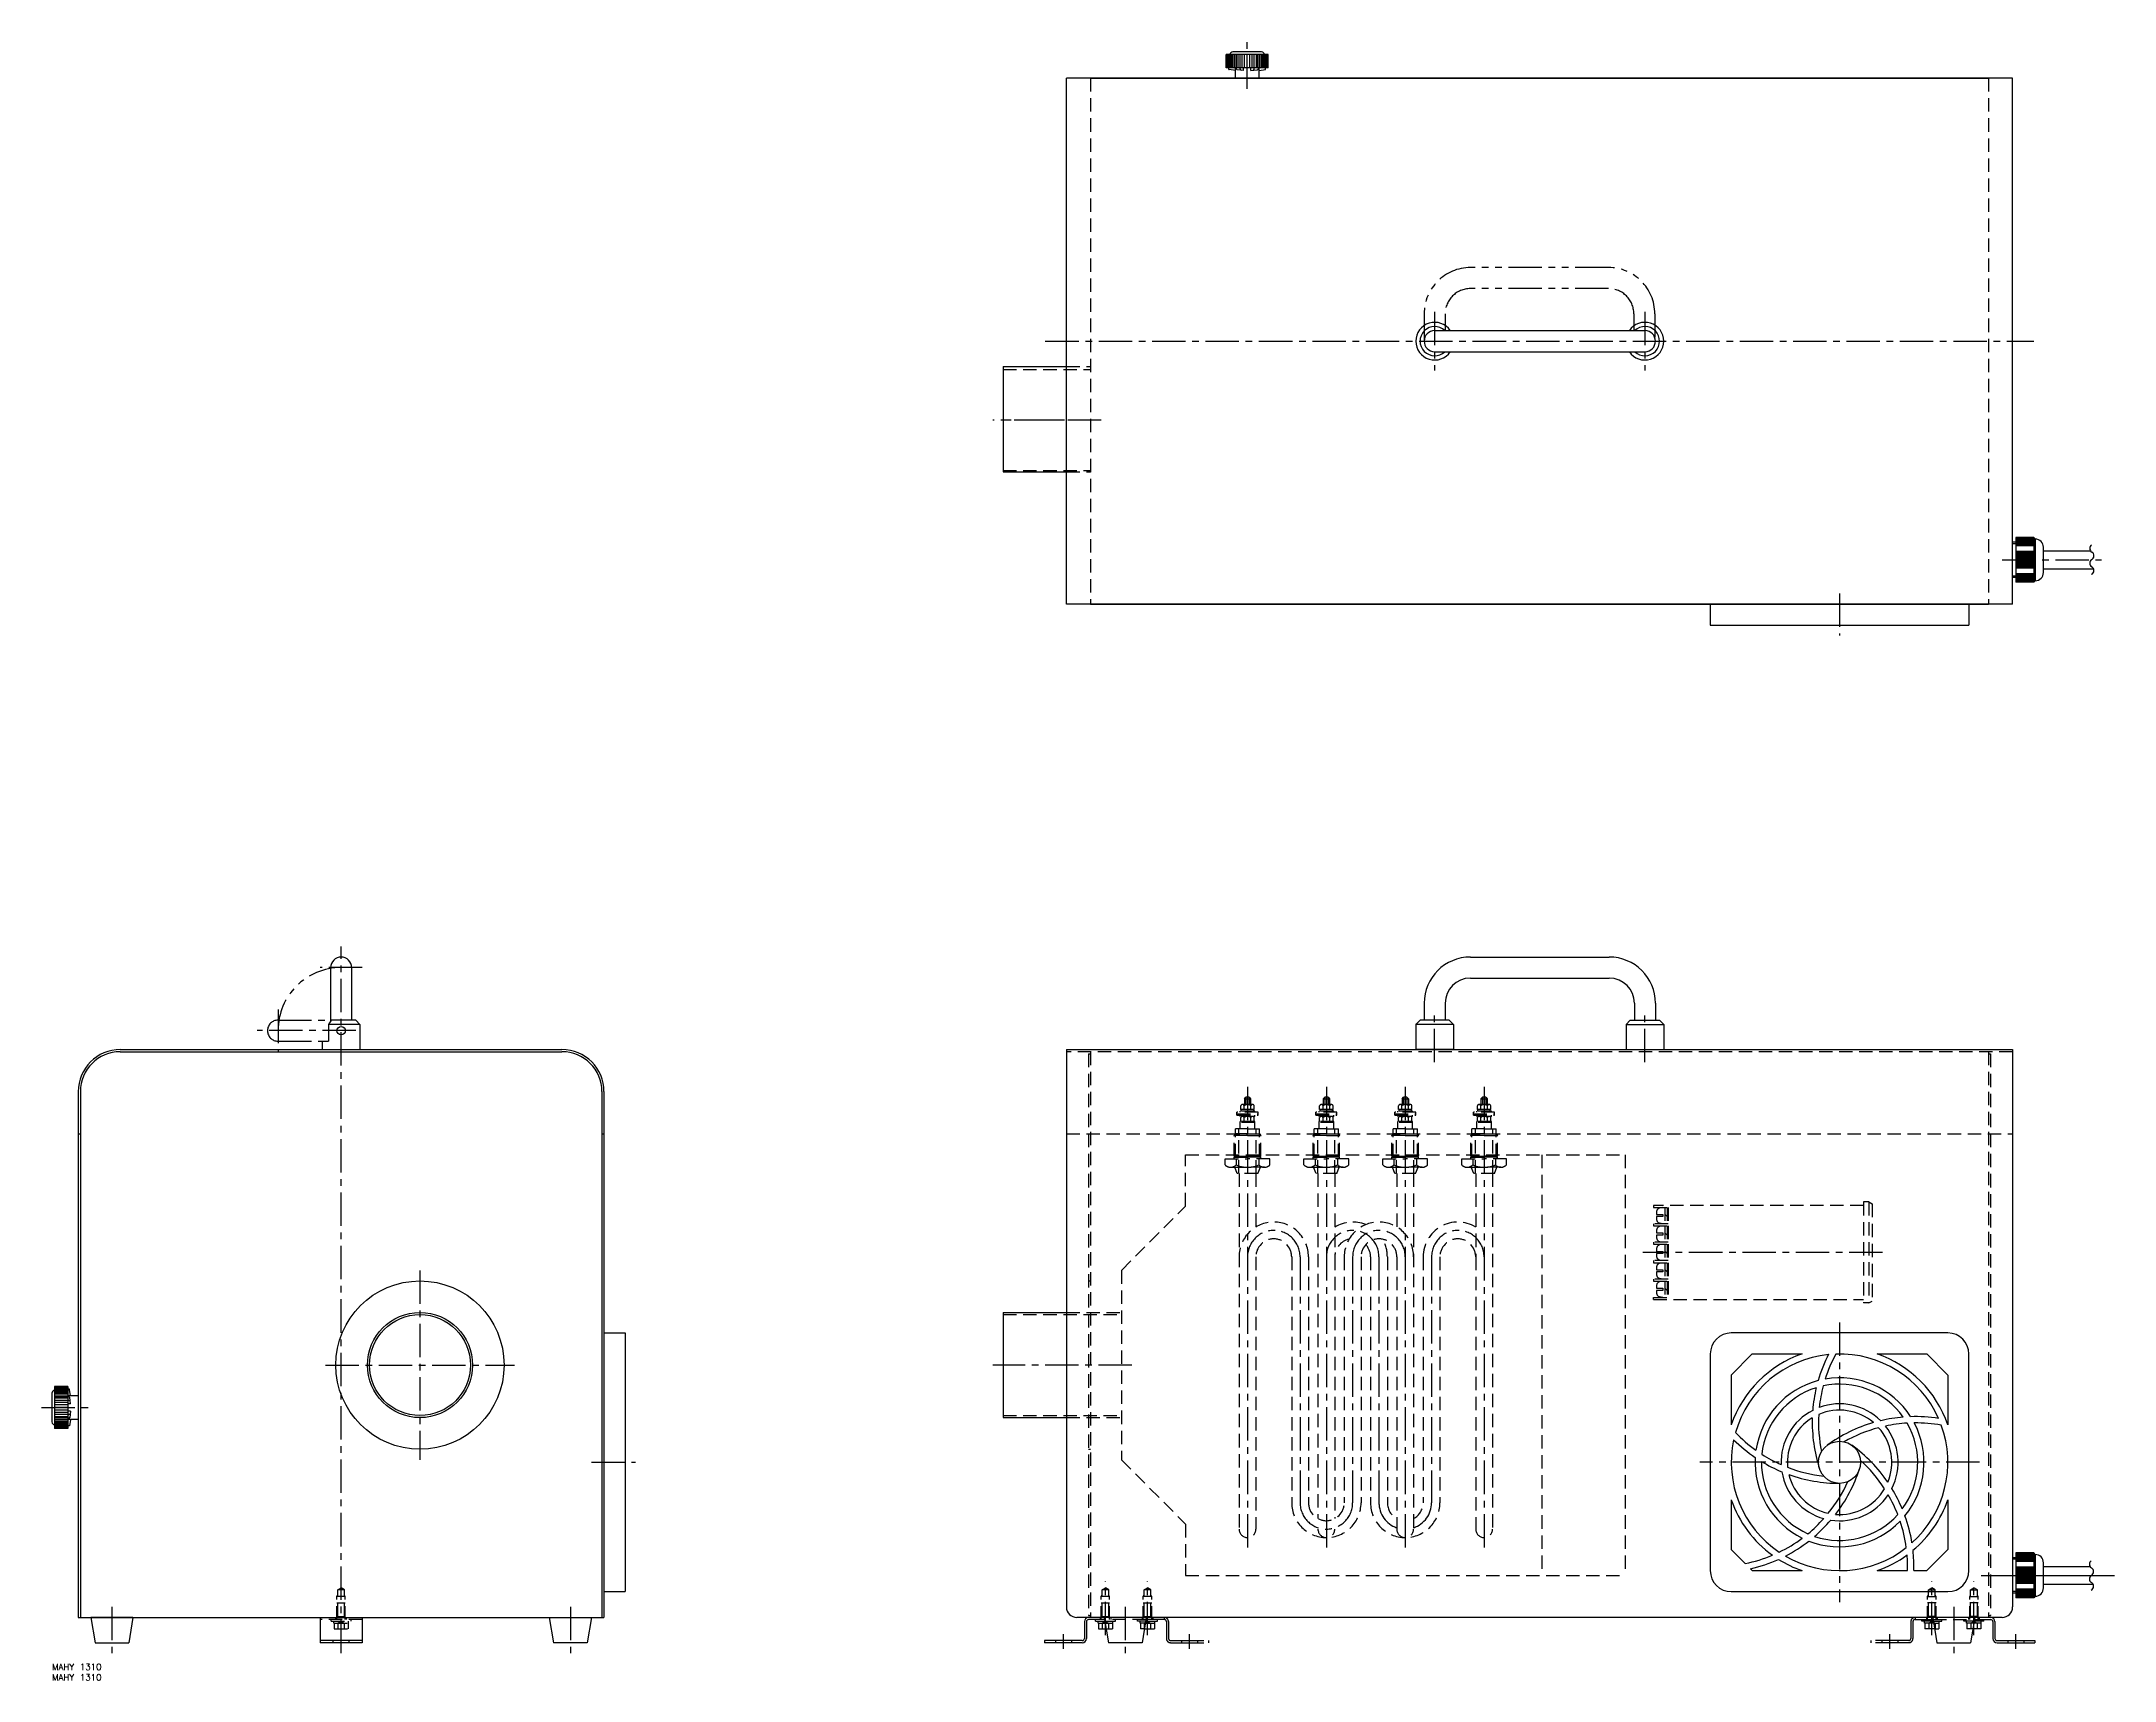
# Model space of a CAD drawing. Extents: x -5 to 981, y -8 to 771.
import ezdxf

# ---------------------------------------------------------------- set-up
doc = ezdxf.new("R2010")
doc.units = 0
doc.header["$LTSCALE"] = 0.5
for name, pattern in [('CENTER', [50.8, 31.75, -6.35, 6.35, -6.35]), ('DASHED', [19.05, 12.7, -6.35]), ('PHANTOM', [63.5, 31.75, -6.35, 6.35, -6.35, 6.35, -6.35])]:
    doc.linetypes.add(name, pattern=pattern)
for name, color, linetype in [('MSM_CENTER', 1, 'CENTER'), ('MSM_CONTINUOUS', 7, 'CONTINUOUS'), ('MSM_DASHED', 4, 'DASHED'), ('MSM_IMAGINARY', 6, 'PHANTOM'), ('MSM_NARROW', 5, 'CONTINUOUS'), ('MSM_PART_NUMBER', 7, 'CONTINUOUS')]:
    doc.layers.add(name, color=color, linetype=linetype)
doc.styles.get("Standard").update_dxf_attribs({"font": 'txt.shx', "height": 3, "bigfont": 'bigfont.shx'})

# ---------------------------------------------------------------- blocks, each defined once
blk = doc.blocks.new('*U5')
at = {"layer": 'MSM_PART_NUMBER'}
blk.add_text('MAHY 1310', height=3, dxfattribs=at).set_placement((0, -3))
blk = doc.blocks.new('*U6')
at = {"layer": 'MSM_PART_NUMBER'}
blk.add_text('MAHY 1310', height=3, dxfattribs=at).set_placement((0, -8))

msp = doc.modelspace()

# ---------------------------------------------------------------- linework, layer by layer
at = {"layer": 'MSM_CENTER'}
for p, q in [((568.33, 748.84), (568.34, 771.34)), ((657.48, 642.79), (657.48, 614.88)), ((757.48, 642.79), (757.48, 614.88)), ((472.33, 628.84), (942.33, 628.84)), ((498.84, 591.34), (447.33, 591.34)), ((481.5, 591.34), (452.33, 591.34)), ((927.33, 524.84), (974.64, 524.84)), ((850.03, 508.84), (850.03, 488.84)), ((137.46, 5), (137.46, 341)), ((147.46, 331), (127.46, 331)), ((107.46, 311), (107.46, 291)), ((657.48, 286), (657.48, 311)), ((757.48, 286), (757.48, 311)), ((144.46, 301), (97.46, 301)), ((568.48, 274.36), (568.48, 55)), ((605.98, 274.36), (605.98, 55)), ((643.48, 274.36), (643.48, 55)), ((680.99, 274.36), (680.99, 55)), ((593.48, 193.5), (593.48, 76.5)), ((618.48, 193.5), (618.48, 76.5)), ((630.98, 193.5), (630.98, 76.5)), ((655.98, 193.5), (655.98, 76.5)), ((870.48, 195.54), (756.48, 195.54)), ((174.96, 187), (174.96, 97)), ((850.03, 162.26), (850.03, 29.26)), ((129.96, 142), (219.96, 142)), ((513.48, 142), (447.33, 142)), ((-5.04, 121.81), (17.46, 121.8)), ((256.46, 95.76), (277.46, 95.76)), ((916.53, 95.76), (783.53, 95.76)), ((917.44, 42), (980.79, 42)), ((927.33, 42), (974.64, 42)), ((500.91, 13.6), (500.91, 39.04)), ((520.91, 13.6), (520.91, 39.04)), ((893.91, 13.6), (893.91, 39.04)), ((913.91, 13.6), (913.91, 39.04)), ((28.46, 27), (28.46, 5)), ((246.46, 27), (246.46, 5)), ((510.33, 27), (510.33, 5)), ((904.33, 27), (904.33, 5)), ((480.91, 7), (480.91, 14)), ((540.91, 7), (540.91, 14)), ((873.91, 7), (873.91, 14)), ((933.91, 7), (933.91, 14))]:
    msp.add_line(p, q, dxfattribs=at)
for centre, start, end in [((580.98, 193.5), 0, 180), ((618.48, 193.5), 0, 180), ((630.98, 193.5), 0, 180), ((668.49, 193.5), 0, 180), ((605.98, 76.5), 180, 0), ((643.48, 76.5), 180, 251.337), ((643.48, 76.5), 288.663, 0)]:
    msp.add_arc(centre, 12.5, start, end, dxfattribs=at)
at = {"layer": 'MSM_CONTINUOUS'}
for p, q in [((578.33, 765.09), (558.33, 765.09)), ((558.33, 758.84), (558.33, 765.09)), ((558.58, 758.84), (558.58, 765.09)), ((558.83, 758.84), (558.83, 765.09)), ((559.21, 758.84), (559.21, 765.09)), ((559.58, 758.84), (559.58, 765.09)), ((559.96, 758.84), (559.96, 765.09)), ((560.46, 758.84), (560.46, 765.09)), ((561.08, 758.84), (561.08, 765.09)), ((575.21, 766.34), (561.46, 766.34)), ((561.71, 758.84), (561.71, 765.09)), ((562.46, 758.84), (562.46, 765.09)), ((563.21, 758.84), (563.21, 765.09)), ((563.96, 758.84), (563.96, 765.09)), ((564.96, 758.84), (564.96, 765.09)), ((565.96, 758.84), (565.96, 765.09)), ((567.08, 758.84), (567.08, 765.09)), ((568.33, 758.84), (568.33, 765.09)), ((568.33, 758.84), (568.33, 765.09)), ((569.58, 758.84), (569.58, 765.09)), ((570.71, 758.84), (570.71, 765.09)), ((571.71, 758.84), (571.71, 765.09)), ((572.71, 758.84), (572.71, 765.09)), ((573.46, 758.84), (573.46, 765.09)), ((574.21, 758.84), (574.21, 765.09)), ((574.96, 758.84), (574.96, 765.09)), ((575.58, 758.84), (575.58, 765.09)), ((576.21, 758.84), (576.21, 765.09)), ((576.71, 758.84), (576.71, 765.09)), ((577.08, 758.84), (577.08, 765.09)), ((577.46, 758.84), (577.46, 765.09)), ((577.83, 758.84), (577.83, 765.09)), ((578.08, 758.84), (578.08, 765.09)), ((578.33, 758.84), (578.33, 765.09)), ((932.33, 753.84), (482.33, 753.84)), ((482.33, 503.84), (482.33, 753.84)), ((493.84, 753.84), (920.84, 753.84)), ((578.33, 758.84), (558.33, 758.84)), ((559.58, 758.08), (559.58, 758.84)), ((562.71, 757.59), (559.69, 757.95)), ((562.71, 753.84), (562.71, 758.84)), ((573.96, 753.84), (562.71, 753.84)), ((563.02, 758.84), (563.02, 758.53)), ((566.55, 757.59), (563.58, 757.91)), ((564.97, 758.32), (564.97, 758.84)), ((566.55, 757.59), (566.55, 758.84)), ((570.11, 757.59), (570.11, 758.84)), ((570.11, 757.59), (573.09, 757.91)), ((571.7, 758.32), (571.7, 758.84)), ((573.65, 758.84), (573.65, 758.53)), ((573.96, 753.84), (573.96, 758.84)), ((573.96, 757.59), (576.97, 757.95)), ((577.08, 758.08), (577.08, 758.84)), ((932.33, 503.84), (932.33, 753.84)), ((657.48, 633.84), (757.48, 633.84)), ((657.48, 623.84), (757.48, 623.84)), ((452.33, 616.73), (482.33, 616.73)), ((452.33, 616.73), (452.33, 566.73)), ((452.33, 566.73), (482.33, 566.72)), ((933.79, 533.24), (932.36, 533.24)), ((933.79, 532.54), (932.36, 532.54)), ((933.79, 535.49), (933.79, 514.19)), ((942.34, 535.49), (933.79, 535.49)), ((942.65, 535.18), (933.79, 535.18)), ((942.84, 534.98), (933.79, 534.98)), ((943.04, 534.79), (933.79, 534.79)), ((943.09, 534.59), (933.79, 534.59)), ((943.09, 534.39), (933.79, 534.39)), ((943.09, 534.2), (933.79, 534.2)), ((943.09, 534), (933.79, 534)), ((943.09, 533.8), (933.79, 533.8)), ((943.09, 533.61), (933.79, 533.61)), ((943.09, 533.41), (933.79, 533.41)), ((943.08, 533.22), (933.79, 533.22)), ((943.05, 533.02), (933.79, 533.02)), ((943.02, 532.82), (933.79, 532.82)), ((942.97, 532.63), (933.79, 532.63)), ((942.91, 532.43), (933.79, 532.43)), ((943.09, 534.74), (942.34, 535.49)), ((943.09, 534.74), (943.09, 514.94)), ((942.83, 532.23), (933.79, 532.23)), ((942.74, 532.04), (933.79, 532.04)), ((942.62, 531.84), (933.79, 531.84)), ((942.49, 531.65), (933.79, 531.65)), ((942.34, 531.45), (933.79, 531.45)), ((942.34, 528.76), (933.79, 528.76)), ((942.48, 528.37), (933.79, 528.37)), ((942.61, 527.98), (933.79, 527.98)), ((942.73, 527.59), (933.79, 527.59)), ((942.82, 527.19), (933.79, 527.19)), ((942.9, 526.8), (933.79, 526.8)), ((942.97, 526.41), (933.79, 526.41)), ((943.02, 526.02), (933.79, 526.02)), ((943.06, 525.62), (933.79, 525.62)), ((943.08, 525.23), (933.79, 525.23)), ((943.09, 524.84), (933.79, 524.84)), ((943.08, 524.45), (933.79, 524.45)), ((943.06, 524.05), (933.79, 524.05)), ((943.02, 523.66), (933.79, 523.66)), ((942.97, 523.27), (933.79, 523.27)), ((942.9, 522.88), (933.79, 522.88)), ((942.34, 531.45), (942.34, 528.76)), ((946.99, 518.84), (946.99, 530.84)), ((946.99, 529.09), (969.41, 529.09)), ((933.79, 517.14), (932.36, 517.14)), ((933.79, 516.44), (932.36, 516.44)), ((942.82, 522.48), (933.79, 522.48)), ((942.73, 522.09), (933.79, 522.09)), ((942.61, 521.7), (933.79, 521.7)), ((942.48, 521.3), (933.79, 521.3)), ((942.34, 520.91), (933.79, 520.91)), ((942.34, 518.23), (933.79, 518.23)), ((942.49, 518.03), (933.79, 518.03)), ((942.62, 517.83), (933.79, 517.83)), ((942.74, 517.64), (933.79, 517.64)), ((942.83, 517.44), (933.79, 517.44)), ((942.91, 517.25), (933.79, 517.25)), ((942.97, 517.05), (933.79, 517.05)), ((943.02, 516.85), (933.79, 516.85)), ((943.05, 516.66), (933.79, 516.66)), ((943.08, 516.46), (933.79, 516.46)), ((943.09, 516.26), (933.79, 516.26)), ((943.09, 516.07), (933.79, 516.07)), ((943.09, 515.87), (933.79, 515.87)), ((943.09, 515.68), (933.79, 515.68)), ((943.09, 515.48), (933.79, 515.48)), ((943.09, 515.28), (933.79, 515.28)), ((943.09, 515.09), (933.79, 515.09)), ((943.04, 514.89), (933.79, 514.89)), ((942.84, 514.69), (933.79, 514.69)), ((942.65, 514.5), (933.79, 514.5)), ((942.34, 514.19), (933.79, 514.19)), ((942.34, 520.91), (942.34, 518.23)), ((943.09, 514.94), (942.34, 514.19)), ((946.99, 520.59), (970.83, 520.59)), ((932.33, 503.84), (482.33, 503.84)), ((493.84, 503.84), (920.84, 503.84)), ((788.53, 503.84), (788.53, 493.84)), ((911.53, 503.84), (911.53, 493.84)), ((788.53, 493.84), (911.53, 493.84)), ((674.48, 336), (740.48, 336)), ((132.46, 331), (132.46, 305.52)), ((142.46, 331), (142.46, 306)), ((674.48, 326), (740.48, 326)), ((132.78, 306), (131.42, 304)), ((144.41, 306), (132.78, 306)), ((144.41, 306), (146.41, 304)), ((650.53, 306), (648.53, 304)), ((664.44, 306), (650.53, 306)), ((652.48, 314), (652.48, 306)), ((662.48, 314), (662.48, 306)), ((664.44, 306), (666.44, 304)), ((750.52, 306), (748.52, 304)), ((750.52, 306), (764.43, 306)), ((752.48, 314), (752.48, 306)), ((762.48, 314), (762.48, 306)), ((764.43, 306), (766.43, 304)), ((128.41, 296), (128.41, 292)), ((128.41, 296), (131.42, 296)), ((146.41, 304), (131.42, 304)), ((131.42, 304), (131.42, 296)), ((146.41, 304), (146.41, 292)), ((666.44, 304), (648.44, 304)), ((648.53, 304), (648.53, 292)), ((666.44, 304), (666.44, 292)), ((748.52, 304), (766.43, 304)), ((748.52, 304), (748.52, 292)), ((766.43, 304), (766.43, 292)), ((32.46, 292), (242.46, 292)), ((32.46, 291), (242.46, 291)), ((482.33, 292), (932.33, 292)), ((482.33, 292), (482.33, 27)), ((662.44, 292), (648.44, 292)), ((666.24, 292), (662.44, 292)), ((748.72, 292), (752.52, 292)), ((752.52, 292), (766.32, 292)), ((932.33, 292), (932.33, 27)), ((12.46, 272), (12.46, 22)), ((13.46, 272), (13.46, 22)), ((261.46, 272), (261.46, 22)), ((262.46, 272), (262.46, 22)), ((12.46, 252), (13.46, 252)), ((261.46, 252), (262.46, 252)), ((452.33, 167), (482.33, 167)), ((452.33, 167), (452.33, 117)), ((262.46, 157.26), (272.46, 157.26)), ((272.46, 157.26), (272.46, 34.26)), ((901.53, 157.26), (798.53, 157.26)), ((788.53, 147.26), (788.53, 44.26)), ((808.53, 147.26), (798.53, 137.26)), ((808.53, 147.26), (832.2, 147.26)), ((867.87, 147.26), (891.53, 147.26)), ((901.53, 137.26), (891.53, 147.26)), ((911.53, 44.26), (911.53, 147.26)), ((-0.04, 128.68), (-0.04, 114.93)), ((1.21, 131.8), (1.21, 111.8)), ((7.46, 131.8), (1.21, 131.8)), ((7.46, 131.55), (1.21, 131.55)), ((7.46, 131.3), (1.21, 131.3)), ((7.46, 130.93), (1.21, 130.93)), ((7.46, 130.55), (1.21, 130.55)), ((7.46, 130.18), (1.21, 130.18)), ((7.46, 129.68), (1.21, 129.68)), ((7.46, 129.05), (1.21, 129.05)), ((7.46, 128.43), (1.21, 128.43)), ((7.46, 131.8), (7.46, 111.8)), ((8.22, 130.55), (7.46, 130.55)), ((8.71, 127.43), (8.35, 130.44)), ((798.53, 137.26), (798.53, 113.59)), ((901.53, 137.26), (901.53, 113.59)), ((7.46, 127.68), (1.21, 127.68)), ((7.46, 126.93), (1.21, 126.93)), ((7.46, 126.18), (1.21, 126.18)), ((7.46, 125.18), (1.21, 125.18)), ((7.46, 124.18), (1.21, 124.18)), ((7.46, 123.05), (1.21, 123.05)), ((7.46, 121.8), (1.21, 121.8)), ((7.46, 121.8), (1.21, 121.8)), ((7.46, 120.55), (1.21, 120.55)), ((7.46, 119.43), (1.21, 119.43)), ((7.46, 118.43), (1.21, 118.43)), ((12.46, 127.43), (7.46, 127.43)), ((7.46, 127.12), (7.77, 127.12)), ((7.98, 125.17), (7.46, 125.17)), ((8.71, 123.58), (7.46, 123.58)), ((8.71, 120.02), (7.46, 120.02)), ((7.98, 118.44), (7.46, 118.44)), ((8.71, 123.58), (8.39, 126.56)), ((8.71, 120.02), (8.39, 117.05)), ((7.46, 117.43), (1.21, 117.43)), ((7.46, 116.68), (1.21, 116.68)), ((7.46, 115.93), (1.21, 115.93)), ((7.46, 115.18), (1.21, 115.18)), ((7.46, 114.55), (1.21, 114.55)), ((7.46, 113.93), (1.21, 113.93)), ((7.46, 113.43), (1.21, 113.43)), ((7.46, 113.05), (1.21, 113.05)), ((7.46, 112.68), (1.21, 112.68)), ((7.46, 112.3), (1.21, 112.3)), ((7.46, 112.05), (1.21, 112.05)), ((7.46, 111.8), (1.21, 111.8)), ((7.46, 116.49), (7.77, 116.49)), ((12.46, 116.18), (7.46, 116.18)), ((8.22, 113.05), (7.46, 113.05)), ((8.71, 116.18), (8.35, 113.16)), ((452.33, 117), (482.33, 117)), ((798.53, 77.92), (798.53, 54.26)), ((901.53, 77.92), (901.53, 54.26)), ((798.53, 54.26), (805.16, 47.63)), ((891.53, 44.26), (901.53, 54.26)), ((933.79, 50.4), (932.36, 50.4)), ((933.79, 49.7), (932.36, 49.7)), ((933.79, 52.65), (933.79, 31.35)), ((942.34, 52.65), (933.79, 52.65)), ((942.65, 52.34), (933.79, 52.34)), ((942.84, 52.14), (933.79, 52.14)), ((943.04, 51.95), (933.79, 51.95)), ((943.09, 51.75), (933.79, 51.75)), ((943.09, 51.56), (933.79, 51.56)), ((943.09, 51.36), (933.79, 51.36)), ((943.09, 51.16), (933.79, 51.16)), ((943.09, 50.97), (933.79, 50.97)), ((943.09, 50.77), (933.79, 50.77)), ((943.09, 50.57), (933.79, 50.57)), ((943.08, 50.38), (933.79, 50.38)), ((943.05, 50.18), (933.79, 50.18)), ((943.02, 49.98), (933.79, 49.98)), ((942.97, 49.79), (933.79, 49.79)), ((942.91, 49.59), (933.79, 49.59)), ((942.83, 49.4), (933.79, 49.4)), ((943.09, 51.9), (942.34, 52.65)), ((943.09, 51.9), (943.09, 32.1)), ((807.68, 45.11), (808.53, 44.26)), ((808.53, 44.26), (832.2, 44.26)), ((867.87, 44.26), (882.36, 44.26)), ((885.36, 44.26), (891.53, 44.26)), ((942.74, 49.2), (933.79, 49.2)), ((942.62, 49), (933.79, 49)), ((942.49, 48.81), (933.79, 48.81)), ((942.34, 48.61), (933.79, 48.61)), ((942.34, 45.93), (933.79, 45.93)), ((942.48, 45.53), (933.79, 45.53)), ((942.61, 45.14), (933.79, 45.14)), ((942.73, 44.75), (933.79, 44.75)), ((942.82, 44.36), (933.79, 44.36)), ((942.9, 43.96), (933.79, 43.96)), ((942.97, 43.57), (933.79, 43.57)), ((943.02, 43.18), (933.79, 43.18)), ((943.06, 42.79), (933.79, 42.79)), ((943.08, 42.39), (933.79, 42.39)), ((943.09, 42), (933.79, 42)), ((943.08, 41.61), (933.79, 41.61)), ((943.06, 41.22), (933.79, 41.22)), ((943.02, 40.82), (933.79, 40.82)), ((942.97, 40.43), (933.79, 40.43)), ((942.9, 40.04), (933.79, 40.04)), ((942.82, 39.64), (933.79, 39.64)), ((942.34, 48.61), (942.34, 45.93)), ((946.99, 36), (946.99, 48)), ((946.99, 46.25), (969.15, 46.25)), ((262.46, 34.26), (272.46, 34.26)), ((798.53, 34.26), (901.53, 34.26)), ((933.79, 34.3), (932.36, 34.3)), ((933.79, 33.6), (932.36, 33.6)), ((942.73, 39.25), (933.79, 39.25)), ((942.61, 38.86), (933.79, 38.86)), ((942.48, 38.47), (933.79, 38.47)), ((942.34, 38.07), (933.79, 38.07)), ((942.34, 35.39), (933.79, 35.39)), ((942.49, 35.19), (933.79, 35.19)), ((942.62, 35), (933.79, 35)), ((942.74, 34.8), (933.79, 34.8)), ((942.83, 34.6), (933.79, 34.6)), ((942.91, 34.41), (933.79, 34.41)), ((942.97, 34.21), (933.79, 34.21)), ((943.02, 34.02), (933.79, 34.02)), ((943.05, 33.82), (933.79, 33.82)), ((943.08, 33.62), (933.79, 33.62)), ((943.09, 33.43), (933.79, 33.43)), ((943.09, 33.23), (933.79, 33.23)), ((943.09, 33.03), (933.79, 33.03)), ((943.09, 32.84), (933.79, 32.84)), ((943.09, 32.64), (933.79, 32.64)), ((943.09, 32.44), (933.79, 32.44)), ((943.09, 32.25), (933.79, 32.25)), ((943.04, 32.05), (933.79, 32.05)), ((942.84, 31.86), (933.79, 31.86)), ((942.65, 31.66), (933.79, 31.66)), ((942.34, 31.35), (933.79, 31.35)), ((942.34, 38.07), (942.34, 35.39)), ((943.09, 32.1), (942.34, 31.35)), ((946.99, 37.75), (970.58, 37.75)), ((12.46, 22), (262.46, 22)), ((38.46, 22), (18.46, 22)), ((18.46, 22), (20.46, 10)), ((38.46, 22), (36.46, 10)), ((127.46, 22), (127.46, 10)), ((135.46, 28.9), (139.46, 28.9)), ((147.46, 22), (147.46, 10)), ((236.46, 22), (238.46, 10)), ((256.46, 22), (254.46, 10)), ((927.33, 22), (487.33, 22)), ((490.91, 20), (490.91, 12)), ((491.91, 20), (491.91, 12)), ((500.5, 21), (492.91, 21)), ((496.16, 20.2), (496.16, 21)), ((496.16, 20.2), (500.63, 20.2)), ((497.41, 19.2), (497.41, 20.2)), ((500.33, 22), (502.33, 10)), ((520.33, 22), (518.33, 10)), ((520.03, 20.2), (525.66, 20.2)), ((528.91, 21), (520.17, 21)), ((524.41, 19.2), (524.41, 20.2)), ((525.66, 20.2), (525.66, 21)), ((528.91, 22), (528.91, 21)), ((885.91, 22), (885.91, 21)), ((885.91, 21), (894.5, 21)), ((889.16, 20.2), (889.16, 21)), ((894.63, 20.2), (889.16, 20.2)), ((890.41, 19.2), (890.41, 20.2)), ((894.33, 22), (896.33, 10)), ((914.33, 22), (912.33, 10)), ((918.66, 20.2), (914.03, 20.2)), ((914.17, 21), (921.91, 21)), ((917.41, 19.2), (917.41, 20.2)), ((918.66, 20.2), (918.66, 21)), ((922.91, 20), (922.91, 12)), ((923.91, 20), (923.91, 12)), ((20.46, 10), (36.46, 10)), ((147.46, 11), (127.46, 11)), ((147.46, 10), (127.46, 10)), ((254.46, 10), (238.46, 10)), ((489.91, 11), (471.91, 11)), ((471.91, 11), (471.91, 10)), ((489.91, 10), (471.91, 10)), ((497.41, 19.2), (500.8, 19.2)), ((497.56, 19.2), (497.56, 16.6)), ((497.56, 16.6), (501.23, 16.6)), ((518.33, 10), (502.33, 10)), ((519.43, 16.6), (524.26, 16.6)), ((519.87, 19.2), (524.41, 19.2)), ((524.26, 19.2), (524.26, 16.6)), ((894.8, 19.2), (890.41, 19.2)), ((890.56, 19.2), (890.56, 16.6)), ((895.23, 16.6), (890.56, 16.6)), ((896.33, 10), (912.33, 10)), ((917.26, 16.6), (913.43, 16.6)), ((917.41, 19.2), (913.87, 19.2)), ((917.26, 19.2), (917.26, 16.6)), ((924.91, 11), (942.91, 11)), ((924.91, 10), (942.91, 10)), ((942.91, 11), (942.91, 10))]:
    msp.add_line(p, q, dxfattribs=at)
for centre, radius in [((137.46, 301), 2), ((174.96, 142), 40), ((174.96, 142), 25), ((174.96, 142), 24), ((850.03, 95.76), 10)]:
    msp.add_circle(centre, radius, dxfattribs=at)
for centre, radius, start, end in [((561.46, 765.09), 1.25, 90, 180), ((575.21, 765.09), 1.25, 0, 90), ((559.71, 758.08), 0.125, 180, 263.157), ((563.65, 758.53), 0.625, 180, 263.939), ((565.59, 758.32), 0.625, 180, 263.939), ((571.07, 758.32), 0.625, 276.061, 0), ((573.02, 758.53), 0.625, 276.061, 0), ((576.96, 758.08), 0.125, 276.843, 0), ((657.48, 628.84), 8.95, 33.9424, 326.058), ((657.48, 628.84), 6.95, 45.966, 314.034), ((657.48, 628.84), 5, 90, 270), ((757.48, 628.84), 8.95, 213.943, 146.057), ((757.48, 628.84), 6.95, 225.968, 134.032), ((757.48, 628.84), 5, 270, 90), ((939.99, 533.47), 3.09, 319.255, 0), ((943.09, 530.84), 3.9, 0, 90), ((932.44, 524.84), 10.65, 338.369, 21.631), ((939.99, 516.21), 3.09, 0, 40.7453), ((943.09, 518.84), 3.9, 270, 0), ((137.46, 331), 5, 0, 180), ((674.48, 314), 22, 90, 180), ((740.48, 314), 22, 0, 90), ((674.48, 314), 12, 90, 180), ((740.48, 314), 12, 0, 90), ((32.46, 272), 20, 90, 180), ((32.46, 272), 19, 90, 180), ((242.46, 272), 20, 0, 90), ((242.46, 272), 19, 0, 90), ((798.53, 147.26), 10, 90, 180), ((901.53, 147.26), 10, 0, 90), ((850.03, 95.76), 54.5, 109.099, 160.901), ((850.03, 95.76), 51.5, 95.9516, 164.036), ((908.52, 114.76), 71.5, 152.968, 163.892), ((908.52, 114.76), 68.5, 151.681, 162.527), ((850.03, 95.76), 51.5, 23.9516, 92.0148), ((850.03, 95.76), 54.5, 19.0991, 70.9009), ((1.21, 128.68), 1.25, 90, 180), ((8.22, 130.43), 0.125, 6.8428, 90), ((850.03, 95.76), 40.16, 104.717, 171.82), ((850.03, 95.76), 37.16, 107.362, 174.087), ((908.52, 114.76), 71.5, 166.688, 175.42), ((908.52, 114.76), 68.5, 165.344, 174.055), ((850.03, 95.76), 37.16, 35.3621, 102.087), ((850.03, 95.76), 40.16, 32.7174, 99.8199), ((7.77, 126.49), 0.625, 6.0612, 90), ((7.98, 124.54), 0.625, 6.0612, 90), ((7.98, 119.06), 0.625, 270, 353.939), ((850.03, 95.76), 27.82, 117.347, 182.275), ((908.52, 114.76), 68.5, 176.856, 191.693), ((850.03, 95.76), 24.82, 49.5193, 113.521), ((850.03, 95.76), 27.82, 45.3472, 110.275), ((1.21, 114.93), 1.25, 180, 270), ((7.77, 117.12), 0.625, 270, 353.939), ((8.22, 113.18), 0.125, 270, 353.157), ((850.03, 157.26), 68.5, 223.711, 234.527), ((850.03, 95.76), 24.82, 121.519, 185.521), ((908.52, 114.76), 71.5, 178.271, 198), ((886.18, 46), 71.5, 106.271, 126), ((886.18, 46), 68.5, 104.856, 119.693), ((850.03, 95.76), 24.82, 337.519, 41.521), ((886.18, 46), 71.5, 94.6884, 103.42), ((886.18, 46), 68.5, 93.3436, 102.055), ((850.03, 95.76), 27.82, 333.347, 38.275), ((850.03, 95.76), 37.16, 323.362, 30.087), ((850.03, 95.76), 40.16, 320.717, 27.82), ((886.18, 46), 71.5, 81.2178, 91.8915), ((850.03, 95.76), 51.5, 311.952, 20.036), ((886.18, 46), 68.5, 79.7115, 90.5272), ((850.03, 95.76), 51.5, 167.952, 236.036), ((850.03, 157.26), 71.5, 225.218, 235.892), ((850.03, 157.26), 68.5, 237.344, 246.055), ((813.89, 46), 71.5, 34.2714, 54), ((850.03, 95.76), 40.16, 176.717, 243.82), ((850.03, 95.76), 37.16, 179.362, 246.087), ((850.03, 157.26), 71.5, 238.688, 247.42), ((850.03, 95.76), 27.82, 189.347, 254.275), ((850.03, 157.26), 68.5, 248.856, 263.693), ((850.03, 95.76), 24.82, 193.519, 257.521), ((850.03, 157.26), 71.5, 250.271, 270), ((791.54, 114.76), 71.5, 322.271, 342), ((813.89, 46), 68.5, 32.8563, 47.6927), ((791.54, 114.76), 68.5, 320.856, 335.693), ((850.03, 95.76), 27.82, 261.347, 326.275), ((850.03, 95.76), 24.82, 265.519, 329.521), ((813.89, 46), 68.5, 21.3436, 30.0546), ((813.89, 46), 71.5, 22.6884, 31.4198), ((850.03, 95.76), 54.5, 199.099, 234.101), ((850.03, 95.76), 37.16, 251.362, 318.087), ((813.89, 46), 71.5, 9.21785, 19.8915), ((850.03, 95.76), 54.5, 309.837, 340.901), ((791.54, 114.76), 68.5, 295.711, 306.527), ((791.54, 114.76), 68.5, 309.344, 318.055), ((850.03, 95.76), 40.16, 248.717, 315.82), ((791.54, 114.76), 71.5, 310.688, 319.42), ((813.89, 46), 68.5, 7.71148, 18.5272), ((791.54, 114.76), 68.5, 281.467, 292.79), ((791.54, 114.76), 71.5, 283.046, 294.348), ((850.03, 95.76), 54.5, 237.837, 250.901), ((791.54, 114.76), 71.5, 297.218, 307.892), ((850.03, 95.76), 51.5, 239.952, 308.036), ((850.03, 95.76), 54.5, 289.099, 306.101), ((813.89, 46), 68.5, 358.54, 4.79), ((813.89, 46), 71.5, 358.601, 6.348), ((939.99, 50.63), 3.09, 319.255, 0), ((943.09, 48), 3.9, 0, 90), ((798.53, 44.26), 10, 180, 270), ((901.53, 44.26), 10, 270, 0), ((932.44, 42), 10.65, 338.369, 21.631), ((939.99, 33.37), 3.09, 0, 40.7453), ((943.09, 36), 3.9, 270, 0), ((487.33, 27), 5, 180, 270), ((492.91, 20), 2, 90, 180), ((492.91, 20), 1, 90, 180), ((921.91, 20), 2, 0, 90), ((921.91, 20), 1, 0, 90), ((927.33, 27), 5, 270, 0), ((489.91, 12), 1, 270, 0), ((489.91, 12), 2, 270, 0), ((924.91, 12), 2, 180, 270), ((924.91, 12), 1, 180, 270)]:
    msp.add_arc(centre, radius, start, end, dxfattribs=at)
at = {"layer": 'MSM_DASHED'}
for p, q in [((493.84, 753.84), (493.84, 503.84)), ((920.84, 753.84), (920.84, 503.84)), ((452.33, 615.34), (493.84, 615.34)), ((482.33, 616.73), (493.84, 616.73)), ((452.33, 567.34), (493.84, 567.34)), ((482.33, 566.72), (493.84, 566.73)), ((932.33, 291), (482.33, 291)), ((492.84, 290), (492.84, 23)), ((492.84, 290), (493.84, 290)), ((493.84, 291), (493.84, 22)), ((920.84, 291), (920.84, 22)), ((920.84, 290), (921.84, 290)), ((921.84, 290), (921.84, 23)), ((566.98, 268.65), (567.69, 269.36)), ((566.98, 268.65), (569.98, 268.65)), ((566.98, 268.65), (566.98, 265.86)), ((567.69, 269.36), (567.69, 265.86)), ((569.27, 269.36), (567.69, 269.36)), ((569.27, 269.36), (569.27, 265.86)), ((569.27, 269.36), (569.98, 268.65)), ((569.98, 268.65), (569.98, 265.86)), ((604.48, 268.65), (605.19, 269.36)), ((604.48, 268.65), (607.48, 268.65)), ((604.48, 268.65), (604.48, 265.86)), ((605.19, 269.36), (605.19, 265.86)), ((606.77, 269.36), (605.19, 269.36)), ((606.77, 269.36), (606.77, 265.86)), ((606.77, 269.36), (607.48, 268.65)), ((607.48, 268.65), (607.48, 265.86)), ((641.98, 268.65), (642.69, 269.36)), ((641.98, 268.65), (644.98, 268.65)), ((641.98, 268.65), (641.98, 265.86)), ((642.69, 269.36), (642.69, 265.86)), ((644.27, 269.36), (642.69, 269.36)), ((644.27, 269.36), (644.27, 265.86)), ((644.27, 269.36), (644.98, 268.65)), ((644.98, 268.65), (644.98, 265.86)), ((679.49, 268.65), (680.19, 269.36)), ((679.49, 268.65), (682.49, 268.65)), ((679.49, 268.65), (679.49, 265.86)), ((680.19, 269.36), (680.19, 265.86)), ((681.78, 269.36), (680.19, 269.36)), ((681.78, 269.36), (681.78, 265.86)), ((681.78, 269.36), (682.49, 268.65)), ((682.49, 268.65), (682.49, 265.86)), ((573.48, 262.26), (563.48, 262.26)), ((563.48, 260.76), (563.48, 262.26)), ((563.48, 261.51), (573.48, 261.51)), ((563.48, 260.76), (573.48, 260.76)), ((571.98, 262.76), (564.98, 262.76)), ((564.98, 262.26), (564.98, 262.76)), ((564.98, 260.26), (564.98, 260.76)), ((571.98, 260.26), (564.98, 260.26)), ((571.98, 257.86), (564.98, 257.86)), ((564.98, 254.36), (564.98, 257.86)), ((571.98, 257.36), (564.98, 257.36)), ((565.28, 263.46), (565.28, 265.31)), ((571.68, 263.46), (565.28, 263.46)), ((565.28, 257.86), (565.28, 259.71)), ((565.53, 262.76), (565.53, 263.46)), ((570.88, 265.86), (566.08, 265.86)), ((566.88, 263.46), (566.88, 265.31)), ((566.88, 257.86), (566.88, 259.71)), ((570.08, 263.46), (570.08, 265.31)), ((570.08, 257.86), (570.08, 259.71)), ((571.43, 262.76), (571.43, 263.46)), ((571.68, 263.46), (571.68, 265.31)), ((571.68, 257.86), (571.68, 259.71)), ((571.98, 262.26), (571.98, 262.76)), ((571.98, 260.26), (571.98, 260.76)), ((571.98, 254.36), (571.98, 257.86)), ((573.48, 260.76), (573.48, 262.26)), ((610.98, 262.26), (600.98, 262.26)), ((600.98, 260.76), (600.98, 262.26)), ((600.98, 261.51), (610.98, 261.51)), ((600.98, 260.76), (610.98, 260.76)), ((609.48, 262.76), (602.48, 262.76)), ((602.48, 262.26), (602.48, 262.76)), ((602.48, 260.26), (602.48, 260.76)), ((609.48, 260.26), (602.48, 260.26)), ((609.48, 257.86), (602.48, 257.86)), ((602.48, 254.36), (602.48, 257.86)), ((609.48, 257.36), (602.48, 257.36)), ((602.78, 263.46), (602.78, 265.31)), ((609.18, 263.46), (602.78, 263.46)), ((602.78, 257.86), (602.78, 259.71)), ((603.03, 262.76), (603.03, 263.46)), ((608.38, 265.86), (603.58, 265.86)), ((604.38, 263.46), (604.38, 265.31)), ((604.38, 257.86), (604.38, 259.71)), ((607.58, 263.46), (607.58, 265.31)), ((607.58, 257.86), (607.58, 259.71)), ((608.93, 262.76), (608.93, 263.46)), ((609.18, 263.46), (609.18, 265.31)), ((609.18, 257.86), (609.18, 259.71)), ((609.48, 262.26), (609.48, 262.76)), ((609.48, 260.26), (609.48, 260.76)), ((609.48, 254.36), (609.48, 257.86)), ((610.98, 260.76), (610.98, 262.26)), ((648.48, 262.26), (638.48, 262.26)), ((638.48, 260.76), (638.48, 262.26)), ((638.48, 261.51), (648.48, 261.51)), ((638.48, 260.76), (648.48, 260.76)), ((646.98, 262.76), (639.98, 262.76)), ((639.98, 262.26), (639.98, 262.76)), ((639.98, 260.26), (639.98, 260.76)), ((646.98, 260.26), (639.98, 260.26)), ((646.98, 257.86), (639.98, 257.86)), ((639.98, 254.36), (639.98, 257.86)), ((646.98, 257.36), (639.98, 257.36)), ((640.28, 263.46), (640.28, 265.31)), ((646.68, 263.46), (640.28, 263.46)), ((640.28, 257.86), (640.28, 259.71)), ((640.53, 262.76), (640.53, 263.46)), ((645.88, 265.86), (641.08, 265.86)), ((641.88, 263.46), (641.88, 265.31)), ((641.88, 257.86), (641.88, 259.71)), ((645.08, 263.46), (645.08, 265.31)), ((645.08, 257.86), (645.08, 259.71)), ((646.43, 262.76), (646.43, 263.46)), ((646.68, 263.46), (646.68, 265.31)), ((646.68, 257.86), (646.68, 259.71)), ((646.98, 262.26), (646.98, 262.76)), ((646.98, 260.26), (646.98, 260.76)), ((646.98, 254.36), (646.98, 257.86)), ((648.48, 260.76), (648.48, 262.26)), ((685.99, 262.26), (675.99, 262.26)), ((675.99, 260.76), (675.99, 262.26)), ((675.99, 261.51), (685.99, 261.51)), ((675.99, 260.76), (685.99, 260.76)), ((684.49, 262.76), (677.49, 262.76)), ((677.49, 262.26), (677.49, 262.76)), ((677.49, 260.26), (677.49, 260.76)), ((684.49, 260.26), (677.49, 260.26)), ((684.49, 257.86), (677.49, 257.86)), ((677.49, 254.36), (677.49, 257.86)), ((684.49, 257.36), (677.49, 257.36)), ((677.79, 263.46), (677.79, 265.31)), ((684.19, 263.46), (677.79, 263.46)), ((677.79, 257.86), (677.79, 259.71)), ((678.04, 262.76), (678.04, 263.46)), ((683.39, 265.86), (678.59, 265.86)), ((679.39, 263.46), (679.39, 265.31)), ((679.39, 257.86), (679.39, 259.71)), ((682.59, 263.46), (682.59, 265.31)), ((682.59, 257.86), (682.59, 259.71)), ((683.94, 262.76), (683.94, 263.46)), ((684.19, 263.46), (684.19, 265.31)), ((684.19, 257.86), (684.19, 259.71)), ((684.49, 262.26), (684.49, 262.76)), ((684.49, 260.26), (684.49, 260.76)), ((684.49, 254.36), (684.49, 257.86)), ((685.99, 260.76), (685.99, 262.26)), ((482.33, 252), (932.33, 252)), ((562.71, 252), (562.16, 251.21)), ((568.48, 251.21), (562.16, 251.21)), ((562.16, 241.34), (562.16, 251.21)), ((568.48, 254.37), (562.71, 254.37)), ((562.71, 252), (562.71, 254.37)), ((562.71, 240.79), (562.71, 252)), ((568.48, 252), (562.71, 252)), ((564.38, 233.05), (564.38, 254.37)), ((568.48, 254.37), (574.25, 254.37)), ((568.48, 252), (574.25, 252)), ((568.48, 251.21), (574.8, 251.21)), ((572.58, 233.05), (572.58, 254.37)), ((574.25, 252), (574.25, 254.37)), ((574.25, 252), (574.8, 251.21)), ((574.25, 240.79), (574.25, 252)), ((574.8, 241.34), (574.8, 251.21)), ((600.21, 252), (599.66, 251.21)), ((605.98, 251.21), (599.66, 251.21)), ((599.66, 241.34), (599.66, 251.21)), ((605.98, 254.37), (600.21, 254.37)), ((600.21, 252), (600.21, 254.37)), ((600.21, 240.79), (600.21, 252)), ((605.98, 252), (600.21, 252)), ((601.88, 233.05), (601.88, 254.37)), ((605.98, 254.37), (611.75, 254.37)), ((605.98, 252), (611.75, 252)), ((605.98, 251.21), (612.3, 251.21)), ((610.08, 233.05), (610.08, 254.37)), ((611.75, 252), (611.75, 254.37)), ((611.75, 252), (612.3, 251.21)), ((611.75, 240.79), (611.75, 252)), ((612.3, 241.34), (612.3, 251.21)), ((637.71, 252), (637.16, 251.21)), ((643.48, 251.21), (637.16, 251.21)), ((637.16, 241.34), (637.16, 251.21)), ((643.48, 254.37), (637.71, 254.37)), ((637.71, 252), (637.71, 254.37)), ((637.71, 240.79), (637.71, 252)), ((643.48, 252), (637.71, 252)), ((639.38, 233.05), (639.38, 254.37)), ((643.48, 254.37), (649.25, 254.37)), ((643.48, 252), (649.25, 252)), ((643.48, 251.21), (649.8, 251.21)), ((647.58, 233.05), (647.58, 254.37)), ((649.25, 252), (649.25, 254.37)), ((649.25, 252), (649.8, 251.21)), ((649.25, 240.79), (649.25, 252)), ((649.8, 241.34), (649.8, 251.21)), ((675.22, 252), (674.66, 251.21)), ((680.98, 251.21), (674.66, 251.21)), ((674.66, 241.34), (674.66, 251.21)), ((680.98, 254.37), (675.22, 254.37)), ((675.22, 252), (675.22, 254.37)), ((675.22, 240.79), (675.22, 252)), ((680.98, 252), (675.22, 252)), ((676.89, 233.05), (676.89, 254.37)), ((680.99, 254.37), (686.76, 254.37)), ((680.99, 252), (686.76, 252)), ((680.99, 251.21), (687.31, 251.21)), ((685.09, 233.05), (685.09, 254.37)), ((686.76, 252), (686.76, 254.37)), ((686.76, 252), (687.31, 251.21)), ((686.76, 240.79), (686.76, 252)), ((687.31, 241.34), (687.31, 251.21)), ((539.06, 242), (748.09, 242)), ((539.06, 217.58), (539.06, 242)), ((557.82, 240), (568.48, 240)), ((557.82, 237.16), (557.82, 240)), ((562.16, 241.34), (568.48, 241.34)), ((562.71, 240.79), (562.16, 241.34)), ((562.16, 240.79), (568.48, 240.79)), ((562.16, 240), (562.16, 240.79)), ((563.11, 240), (563.11, 237.16)), ((574.8, 241.34), (568.48, 241.34)), ((574.8, 240.79), (568.48, 240.79)), ((579.15, 240), (568.48, 240)), ((573.85, 240), (573.85, 237.16)), ((574.25, 240.79), (574.8, 241.34)), ((574.8, 240), (574.8, 240.79)), ((579.15, 237.16), (579.15, 240)), ((595.32, 240), (605.98, 240)), ((595.32, 237.16), (595.32, 240)), ((599.66, 241.34), (605.98, 241.34)), ((600.21, 240.79), (599.66, 241.34)), ((599.66, 240.79), (605.98, 240.79)), ((599.66, 240), (599.66, 240.79)), ((600.61, 240), (600.61, 237.16)), ((612.3, 241.34), (605.98, 241.34)), ((612.3, 240.79), (605.98, 240.79)), ((616.65, 240), (605.98, 240)), ((611.35, 240), (611.35, 237.16)), ((611.75, 240.79), (612.3, 241.34)), ((612.3, 240), (612.3, 240.79)), ((616.65, 237.16), (616.65, 240)), ((632.82, 240), (643.48, 240)), ((632.82, 237.16), (632.82, 240)), ((637.16, 241.34), (643.48, 241.34)), ((637.71, 240.79), (637.16, 241.34)), ((637.16, 240.79), (643.48, 240.79)), ((637.16, 240), (637.16, 240.79)), ((638.11, 240), (638.11, 237.16)), ((649.8, 241.34), (643.48, 241.34)), ((649.8, 240.79), (643.48, 240.79)), ((654.15, 240), (643.48, 240)), ((648.85, 240), (648.85, 237.16)), ((649.25, 240.79), (649.8, 241.34)), ((649.8, 240), (649.8, 240.79)), ((654.15, 237.16), (654.15, 240)), ((670.32, 240), (680.99, 240)), ((670.32, 237.16), (670.32, 240)), ((674.66, 241.34), (680.98, 241.34)), ((675.22, 240.79), (674.66, 241.34)), ((674.67, 240.79), (680.99, 240.79)), ((674.67, 240), (674.67, 240.79)), ((675.61, 240), (675.61, 237.16)), ((687.31, 241.34), (680.99, 241.34)), ((687.31, 240.79), (680.99, 240.79)), ((691.65, 240), (680.99, 240)), ((686.36, 240), (686.36, 237.16)), ((686.76, 240.79), (687.31, 241.34)), ((687.31, 240), (687.31, 240.79)), ((691.65, 237.16), (691.65, 240)), ((708.49, 242), (708.49, 42)), ((748.09, 242), (748.09, 42)), ((560.46, 236.05), (568.48, 236.05)), ((563.58, 233.05), (562.38, 236.05)), ((573.38, 233.05), (563.58, 233.05)), ((564.48, 233.05), (564.48, 64)), ((576.5, 236.05), (568.48, 236.05)), ((572.48, 233.05), (572.48, 207.64)), ((573.38, 233.05), (574.58, 236.05)), ((597.96, 236.05), (605.98, 236.05)), ((601.08, 233.05), (599.88, 236.05)), ((610.88, 233.05), (601.08, 233.05)), ((601.98, 233.05), (601.98, 69)), ((614, 236.05), (605.98, 236.05)), ((609.98, 233.05), (609.98, 193.5)), ((610.88, 233.05), (612.08, 236.05)), ((635.46, 236.05), (643.48, 236.05)), ((638.58, 233.05), (637.38, 236.05)), ((648.38, 233.05), (638.58, 233.05)), ((639.48, 233.05), (639.48, 207.64)), ((651.5, 236.05), (643.48, 236.05)), ((647.48, 233.05), (647.48, 64)), ((648.38, 233.05), (649.58, 236.05)), ((672.97, 236.05), (680.99, 236.05)), ((676.09, 233.05), (674.89, 236.05)), ((685.89, 233.05), (676.09, 233.05)), ((676.99, 233.05), (676.99, 193.5)), ((689, 236.05), (680.99, 236.05)), ((684.99, 233.05), (684.99, 64)), ((685.89, 233.05), (687.09, 236.05)), ((508.48, 187), (539.06, 217.58)), ((861.48, 217.94), (761.48, 217.94)), ((761.48, 217.94), (761.48, 216.94)), ((761.48, 216.94), (768.48, 216.94)), ((765.98, 216.94), (764.63, 216.71)), ((766.98, 216.94), (766.98, 209.18)), ((767.98, 216.94), (767.98, 209.18)), ((768.48, 216.94), (768.48, 209.18)), ((861.48, 219.54), (861.48, 171.54)), ((863.98, 219.54), (861.48, 219.54)), ((863.98, 219.54), (863.98, 171.54)), ((863.98, 219.54), (865.48, 218.68)), ((865.48, 218.68), (865.48, 172.41)), ((768.48, 209.18), (761.48, 209.18)), ((761.48, 209.18), (761.48, 208.18)), ((761.48, 208.18), (768.48, 208.18)), ((762.98, 214.74), (762.98, 213.56)), ((762.98, 213.56), (765.98, 213.56)), ((765.98, 212.56), (762.98, 212.56)), ((762.98, 212.56), (762.98, 211.39)), ((765.98, 209.18), (764.63, 209.42)), ((765.98, 213.56), (765.98, 212.56)), ((767.98, 212.56), (766.98, 213.56)), ((766.98, 208.18), (766.98, 200.42)), ((767.98, 208.18), (767.98, 200.42)), ((768.48, 208.18), (768.48, 200.42)), ((768.48, 200.42), (761.48, 200.42)), ((761.48, 200.42), (761.48, 199.42)), ((761.48, 199.42), (768.48, 199.42)), ((762.98, 205.98), (762.98, 204.8)), ((762.98, 204.8), (765.98, 204.8)), ((765.98, 203.8), (762.98, 203.8)), ((762.98, 203.8), (762.98, 202.63)), ((762.98, 197.22), (762.98, 196.04)), ((765.98, 200.42), (764.63, 200.66)), ((765.98, 204.8), (765.98, 203.8)), ((767.98, 203.8), (766.98, 204.8)), ((766.98, 199.42), (766.98, 191.66)), ((767.98, 199.42), (767.98, 191.66)), ((768.48, 199.42), (768.48, 191.66)), ((572.48, 193.5), (572.48, 64)), ((589.48, 193.5), (589.48, 76.5)), ((597.48, 193.5), (597.48, 76.5)), ((609.98, 193.5), (609.98, 69)), ((614.48, 193.5), (614.48, 76.5)), ((622.48, 193.5), (622.48, 76.5)), ((626.98, 193.5), (626.98, 76.5)), ((634.98, 193.5), (634.98, 76.5)), ((639.48, 193.5), (639.48, 64)), ((651.98, 193.5), (651.98, 76.5)), ((659.98, 193.5), (659.98, 76.5)), ((676.99, 193.5), (676.99, 64)), ((768.48, 191.66), (761.48, 191.66)), ((761.48, 191.66), (761.48, 190.66)), ((761.48, 190.66), (768.48, 190.66)), ((762.98, 196.04), (765.98, 196.04)), ((765.98, 195.04), (762.98, 195.04)), ((762.98, 195.04), (762.98, 193.87)), ((762.98, 188.46), (762.98, 187.28)), ((765.98, 191.66), (764.63, 191.9)), ((765.98, 196.04), (765.98, 195.04)), ((767.98, 195.04), (766.98, 196.04)), ((766.98, 190.66), (766.98, 182.9)), ((767.98, 190.66), (767.98, 182.9)), ((768.48, 190.66), (768.48, 182.9)), ((492.84, 182), (493.84, 182)), ((508.48, 187), (508.48, 97)), ((768.48, 182.9), (761.48, 182.9)), ((761.48, 182.9), (761.48, 181.9)), ((761.48, 181.9), (768.48, 181.9)), ((762.98, 187.28), (765.98, 187.28)), ((765.98, 186.28), (762.98, 186.28)), ((762.98, 186.28), (762.98, 185.11)), ((762.98, 179.7), (762.98, 178.52)), ((762.98, 178.52), (765.98, 178.52)), ((765.98, 177.52), (762.98, 177.52)), ((762.98, 177.52), (762.98, 176.35)), ((765.98, 182.9), (764.63, 183.14)), ((765.98, 187.28), (765.98, 186.28)), ((765.98, 178.52), (765.98, 177.52)), ((767.98, 186.28), (766.98, 187.28)), ((766.98, 181.9), (766.98, 174.14)), ((767.98, 177.52), (766.98, 178.52)), ((767.98, 181.9), (767.98, 174.14)), ((768.48, 181.9), (768.48, 174.14)), ((761.48, 173.14), (761.48, 174.14)), ((761.48, 174.14), (768.48, 174.14)), ((761.48, 173.14), (861.48, 173.14)), ((765.98, 174.14), (764.63, 174.38)), ((863.98, 171.54), (861.48, 171.54)), ((863.98, 171.54), (865.48, 172.41)), ((452.33, 166), (508.48, 166)), ((482.33, 167), (508.48, 167)), ((452.33, 118), (508.48, 118)), ((482.33, 117), (508.48, 117)), ((492.84, 102), (493.84, 102)), ((508.48, 97), (539.06, 66.42)), ((539.06, 66.42), (539.06, 42)), ((539.06, 42), (748.09, 42)), ((135.46, 32), (135.84, 32.66)), ((135.46, 21), (135.46, 32)), ((139.46, 32), (135.46, 32)), ((135.84, 35.1), (137.46, 36.04)), ((135.84, 22.4), (135.84, 35.1)), ((139.08, 35.1), (135.84, 35.1)), ((139.08, 35.1), (137.46, 36.04)), ((139.08, 22.4), (139.08, 35.1)), ((139.46, 32), (139.08, 32.66)), ((139.46, 21), (139.46, 32)), ((498.91, 32), (499.29, 32.66)), ((498.91, 21), (498.91, 32)), ((502.91, 32), (498.91, 32)), ((499.29, 35.1), (500.91, 36.04)), ((499.29, 22.4), (499.29, 35.1)), ((502.54, 35.1), (499.29, 35.1)), ((502.54, 35.1), (500.91, 36.04)), ((502.54, 22.4), (502.54, 35.1)), ((502.91, 32), (502.54, 32.66)), ((502.91, 21), (502.91, 32)), ((518.91, 32), (519.29, 32.66)), ((518.91, 21), (518.91, 32)), ((522.91, 32), (518.91, 32)), ((519.29, 35.1), (520.91, 36.04)), ((519.29, 22.4), (519.29, 35.1)), ((522.54, 35.1), (519.29, 35.1)), ((522.54, 35.1), (520.91, 36.04)), ((522.54, 22.4), (522.54, 35.1)), ((522.91, 32), (522.54, 32.66)), ((522.91, 21), (522.91, 32)), ((891.91, 32), (892.29, 32.66)), ((891.91, 21), (891.91, 32)), ((891.91, 32), (895.91, 32)), ((892.29, 35.1), (893.91, 36.04)), ((892.29, 22.4), (892.29, 35.1)), ((892.29, 35.1), (895.54, 35.1)), ((895.54, 35.1), (893.91, 36.04)), ((895.54, 22.4), (895.54, 35.1)), ((895.91, 32), (895.54, 32.66)), ((895.91, 21), (895.91, 32)), ((911.91, 32), (912.29, 32.66)), ((911.91, 21), (911.91, 32)), ((911.91, 32), (915.91, 32)), ((912.29, 35.1), (913.91, 36.04)), ((912.29, 22.4), (912.29, 35.1)), ((912.29, 35.1), (915.54, 35.1)), ((915.54, 35.1), (913.91, 36.04)), ((915.54, 22.4), (915.54, 35.1)), ((915.91, 32), (915.54, 32.66)), ((915.91, 21), (915.91, 32)), ((147.46, 21), (127.46, 21)), ((132.71, 20.2), (132.71, 21)), ((132.71, 20.2), (142.21, 20.2)), ((133.96, 19.2), (133.96, 20.2)), ((134.96, 21), (134.96, 22)), ((135.46, 28.9), (139.46, 28.9)), ((135.46, 22.4), (139.46, 22.4)), ((137.46, 20.07), (135.96, 19.2)), ((137.46, 20.07), (138.96, 19.2)), ((139.96, 21), (139.96, 22)), ((140.96, 19.2), (140.96, 20.2)), ((142.21, 20.2), (142.21, 21)), ((492.84, 23), (493.84, 23)), ((498.41, 22), (498.41, 21)), ((498.41, 22), (498.41, 21)), ((498.91, 28.9), (502.91, 28.9)), ((498.91, 28.9), (502.91, 28.9)), ((498.91, 22.4), (502.91, 22.4)), ((500.91, 20.07), (499.41, 19.2)), ((520.17, 21), (500.5, 21)), ((500.63, 20.2), (505.66, 20.2)), ((500.91, 20.07), (502.41, 19.2)), ((503.41, 22), (503.41, 21)), ((503.41, 22), (503.41, 21)), ((504.41, 19.2), (504.41, 20.2)), ((505.66, 20.2), (505.66, 21)), ((516.16, 20.2), (516.16, 21)), ((520.03, 20.2), (516.16, 20.2)), ((517.41, 19.2), (517.41, 20.2)), ((518.41, 22), (518.41, 21)), ((518.41, 22), (518.41, 21)), ((518.91, 28.9), (522.91, 28.9)), ((518.91, 28.9), (522.91, 28.9)), ((518.91, 22.4), (522.91, 22.4)), ((520.91, 20.07), (519.41, 19.2)), ((520.91, 20.07), (522.41, 19.2)), ((523.41, 22), (523.41, 21)), ((523.41, 22), (523.41, 21)), ((891.41, 22), (891.41, 21)), ((891.41, 22), (891.41, 21)), ((895.91, 28.9), (891.91, 28.9)), ((895.91, 28.9), (891.91, 28.9)), ((895.91, 22.4), (891.91, 22.4)), ((893.91, 20.07), (892.41, 19.2)), ((893.91, 20.07), (895.41, 19.2)), ((894.5, 21), (914.17, 21)), ((894.63, 20.2), (898.66, 20.2)), ((896.41, 22), (896.41, 21)), ((896.41, 22), (896.41, 21)), ((897.41, 19.2), (897.41, 20.2)), ((898.66, 20.2), (898.66, 21)), ((909.16, 20.2), (909.16, 21)), ((914.03, 20.2), (909.16, 20.2)), ((910.41, 19.2), (910.41, 20.2)), ((911.41, 22), (911.41, 21)), ((911.41, 22), (911.41, 21)), ((915.91, 28.9), (911.91, 28.9)), ((915.91, 28.9), (911.91, 28.9)), ((915.91, 22.4), (911.91, 22.4)), ((913.91, 20.07), (912.41, 19.2)), ((913.91, 20.07), (915.41, 19.2)), ((916.41, 22), (916.41, 21)), ((916.41, 22), (916.41, 21)), ((920.84, 23), (921.84, 23)), ((920.91, 23), (921.91, 23)), ((133.66, 10), (133.66, 11)), ((133.96, 19.2), (140.96, 19.2)), ((134.11, 19.2), (134.11, 16.6)), ((134.11, 16.6), (140.81, 16.6)), ((135.96, 19.2), (135.96, 16.6)), ((135.96, 19.2), (138.96, 19.2)), ((137.46, 16.6), (137.46, 19.2)), ((138.96, 19.2), (138.96, 16.6)), ((140.81, 19.2), (140.81, 16.6)), ((141.26, 10), (141.26, 11)), ((477.11, 11), (477.11, 10)), ((484.71, 11), (484.71, 10)), ((499.41, 19.2), (499.41, 16.6)), ((500.8, 19.2), (504.41, 19.2)), ((500.91, 16.6), (500.91, 19.2)), ((501.23, 16.6), (504.26, 16.6)), ((502.41, 19.2), (502.41, 16.6)), ((504.26, 19.2), (504.26, 16.6)), ((519.87, 19.2), (517.41, 19.2)), ((517.56, 19.2), (517.56, 16.6)), ((519.43, 16.6), (517.56, 16.6)), ((519.41, 19.2), (519.41, 16.6)), ((520.91, 16.6), (520.91, 19.2)), ((522.41, 19.2), (522.41, 16.6)), ((892.41, 19.2), (892.41, 16.6)), ((893.91, 16.6), (893.91, 19.2)), ((894.8, 19.2), (897.41, 19.2)), ((895.23, 16.6), (897.26, 16.6)), ((895.41, 19.2), (895.41, 16.6)), ((897.26, 19.2), (897.26, 16.6)), ((913.87, 19.2), (910.41, 19.2)), ((910.56, 19.2), (910.56, 16.6)), ((913.43, 16.6), (910.56, 16.6)), ((912.41, 19.2), (912.41, 16.6)), ((913.91, 16.6), (913.91, 19.2)), ((915.41, 19.2), (915.41, 16.6)), ((930.11, 11), (930.11, 10)), ((937.71, 11), (937.71, 10))]:
    msp.add_line(p, q, dxfattribs=at)
for centre, radius, start, end in [((566.08, 265), 0.856, 20.7887, 159.207), ((566.08, 259.4), 0.856, 20.7887, 159.207), ((568.48, 263.26), 2.59, 51.9313, 128.069), ((568.48, 257.66), 2.59, 51.9313, 128.069), ((570.88, 265), 0.856, 20.7934, 159.211), ((570.88, 259.4), 0.856, 20.7934, 159.211), ((603.58, 265), 0.856, 20.7887, 159.207), ((603.58, 259.4), 0.856, 20.7887, 159.207), ((605.98, 263.26), 2.59, 51.9313, 128.069), ((605.98, 257.66), 2.59, 51.9313, 128.069), ((608.38, 265), 0.856, 20.7934, 159.211), ((608.38, 259.4), 0.856, 20.7934, 159.211), ((641.08, 265), 0.856, 20.7887, 159.207), ((641.08, 259.4), 0.856, 20.7887, 159.207), ((643.48, 263.26), 2.59, 51.9313, 128.069), ((643.48, 257.66), 2.59, 51.9313, 128.069), ((645.88, 265), 0.856, 20.7934, 159.211), ((645.88, 259.4), 0.856, 20.7934, 159.211), ((678.59, 265), 0.856, 20.7887, 159.207), ((678.59, 259.4), 0.856, 20.7887, 159.207), ((680.99, 263.26), 2.59, 51.9313, 128.069), ((680.99, 257.66), 2.59, 51.9313, 128.069), ((683.39, 265), 0.856, 20.7934, 159.211), ((683.39, 259.4), 0.856, 20.7934, 159.211), ((560.46, 239.77), 3.72, 224.639, 315.361), ((568.48, 249.65), 13.6, 246.733, 270), ((568.48, 249.65), 13.6, 270, 293.267), ((576.5, 239.77), 3.72, 224.639, 315.361), ((597.96, 239.77), 3.72, 224.639, 315.361), ((605.98, 249.65), 13.6, 246.733, 270), ((605.98, 249.65), 13.6, 270, 293.267), ((614, 239.77), 3.72, 224.639, 315.361), ((635.46, 239.77), 3.72, 224.639, 315.361), ((643.48, 249.65), 13.6, 246.733, 270), ((643.48, 249.65), 13.6, 270, 293.267), ((651.5, 239.77), 3.72, 224.639, 315.361), ((672.97, 239.77), 3.72, 224.639, 315.361), ((680.99, 249.65), 13.6, 246.733, 270), ((680.99, 249.65), 13.6, 270, 293.267), ((689, 239.77), 3.72, 224.639, 315.361), ((580.98, 193.5), 16.5, 0, 180), ((618.48, 193.5), 16.5, 67.7414, 121.008), ((630.98, 193.5), 16.5, 0, 180), ((668.49, 193.5), 16.5, 58.9924, 180), ((764.98, 214.74), 2, 100, 180), ((764.98, 211.39), 2, 180, 260), ((764.98, 205.98), 2, 100, 180), ((580.98, 193.5), 8.5, 0, 180), ((618.48, 193.5), 8.5, 101.881, 180), ((630.98, 193.5), 8.5, 0, 180), ((618.48, 193.5), 8.5, 0, 42.6679), ((618.48, 193.5), 16.5, 0, 30.2726), ((668.49, 193.5), 8.5, 0, 180), ((764.98, 202.63), 2, 180, 260), ((764.98, 197.22), 2, 100, 180), ((764.98, 193.87), 2, 180, 260), ((764.98, 188.46), 2, 100, 180), ((764.98, 185.11), 2, 180, 260), ((764.98, 179.7), 2, 100, 180), ((764.98, 176.35), 2, 180, 260), ((605.98, 76.5), 16.5, 180, 0), ((605.98, 76.5), 8.5, 180, 0), ((643.48, 76.5), 16.5, 180, 0), ((643.48, 76.5), 8.5, 180, 241.927), ((643.48, 76.5), 8.5, 298.072, 0), ((568.48, 64), 4, 180, 0), ((605.98, 64), 4, 180, 0), ((643.48, 64), 4, 180, 0), ((680.99, 64), 4, 180, 0)]:
    msp.add_arc(centre, radius, start, end, dxfattribs=at)
at = {"layer": 'MSM_IMAGINARY'}
for p, q in [((740.19, 663.84), (674.48, 663.84)), ((740.19, 653.84), (674.48, 653.84)), ((652.48, 641.84), (652.48, 628.84)), ((662.48, 641.84), (662.48, 633.85)), ((752.19, 641.84), (752.19, 633.9)), ((762.19, 641.84), (762.19, 630.74)), ((107.46, 306), (132.46, 306)), ((107.46, 296), (128.41, 296)), ((529.91, 20), (529.91, 12)), ((530.91, 20), (530.91, 12)), ((883.91, 20), (883.91, 12)), ((884.91, 20), (884.91, 12)), ((531.91, 11), (549.91, 11)), ((531.91, 10), (549.91, 10)), ((537.11, 11), (537.11, 10)), ((544.71, 11), (544.71, 10)), ((549.91, 11), (549.91, 10)), ((882.91, 11), (864.91, 11)), ((864.91, 11), (864.91, 10)), ((882.91, 10), (864.91, 10)), ((870.11, 11), (870.11, 10)), ((877.71, 11), (877.71, 10))]:
    msp.add_line(p, q, dxfattribs=at)
for centre, radius, start, end in [((674.48, 641.84), 22, 90, 180), ((740.19, 641.84), 22, 0, 90), ((674.48, 641.84), 12, 90, 180), ((740.19, 641.84), 12, 0, 90), ((137.46, 301), 30, 90, 180), ((107.46, 301), 5, 90, 270), ((528.91, 20), 2, 0, 90), ((528.91, 20), 1, 0, 90), ((885.91, 20), 2, 90, 180), ((885.91, 20), 1, 90, 180), ((531.91, 12), 2, 180, 270), ((531.91, 12), 1, 180, 270), ((882.91, 12), 1, 270, 0), ((882.91, 12), 2, 270, 0)]:
    msp.add_arc(centre, radius, start, end, dxfattribs=at)
at = {"layer": 'MSM_NARROW'}
for centre, radius, start, end in [((971.2, 523.31), 2.18, 129.4562, 233.70982), ((971.22, 530.31), 2.18, 129.4562, 233.70982), ((969.06, 526.8), 1.95, 292.66213, 63.64265), ((969.04, 519.8), 1.95, 292.66213, 63.64265), ((971.03, 40.31), 2.18, 129.4562, 233.70982), ((971.05, 47.31), 2.18, 129.4562, 233.70982), ((968.89, 43.8), 1.95, 292.66213, 63.64265), ((968.87, 36.8), 1.95, 292.66213, 63.64265)]:
    msp.add_arc(centre, radius, start, end, dxfattribs=at)

# ---------------------------------------------------------------- block references
at = {"layer": 'MSM_CONTINUOUS'}
for name in ['*U5', '*U6']:
    msp.add_blockref(name, (0, 0), dxfattribs=at)

doc.saveas('drawing.dxf')
